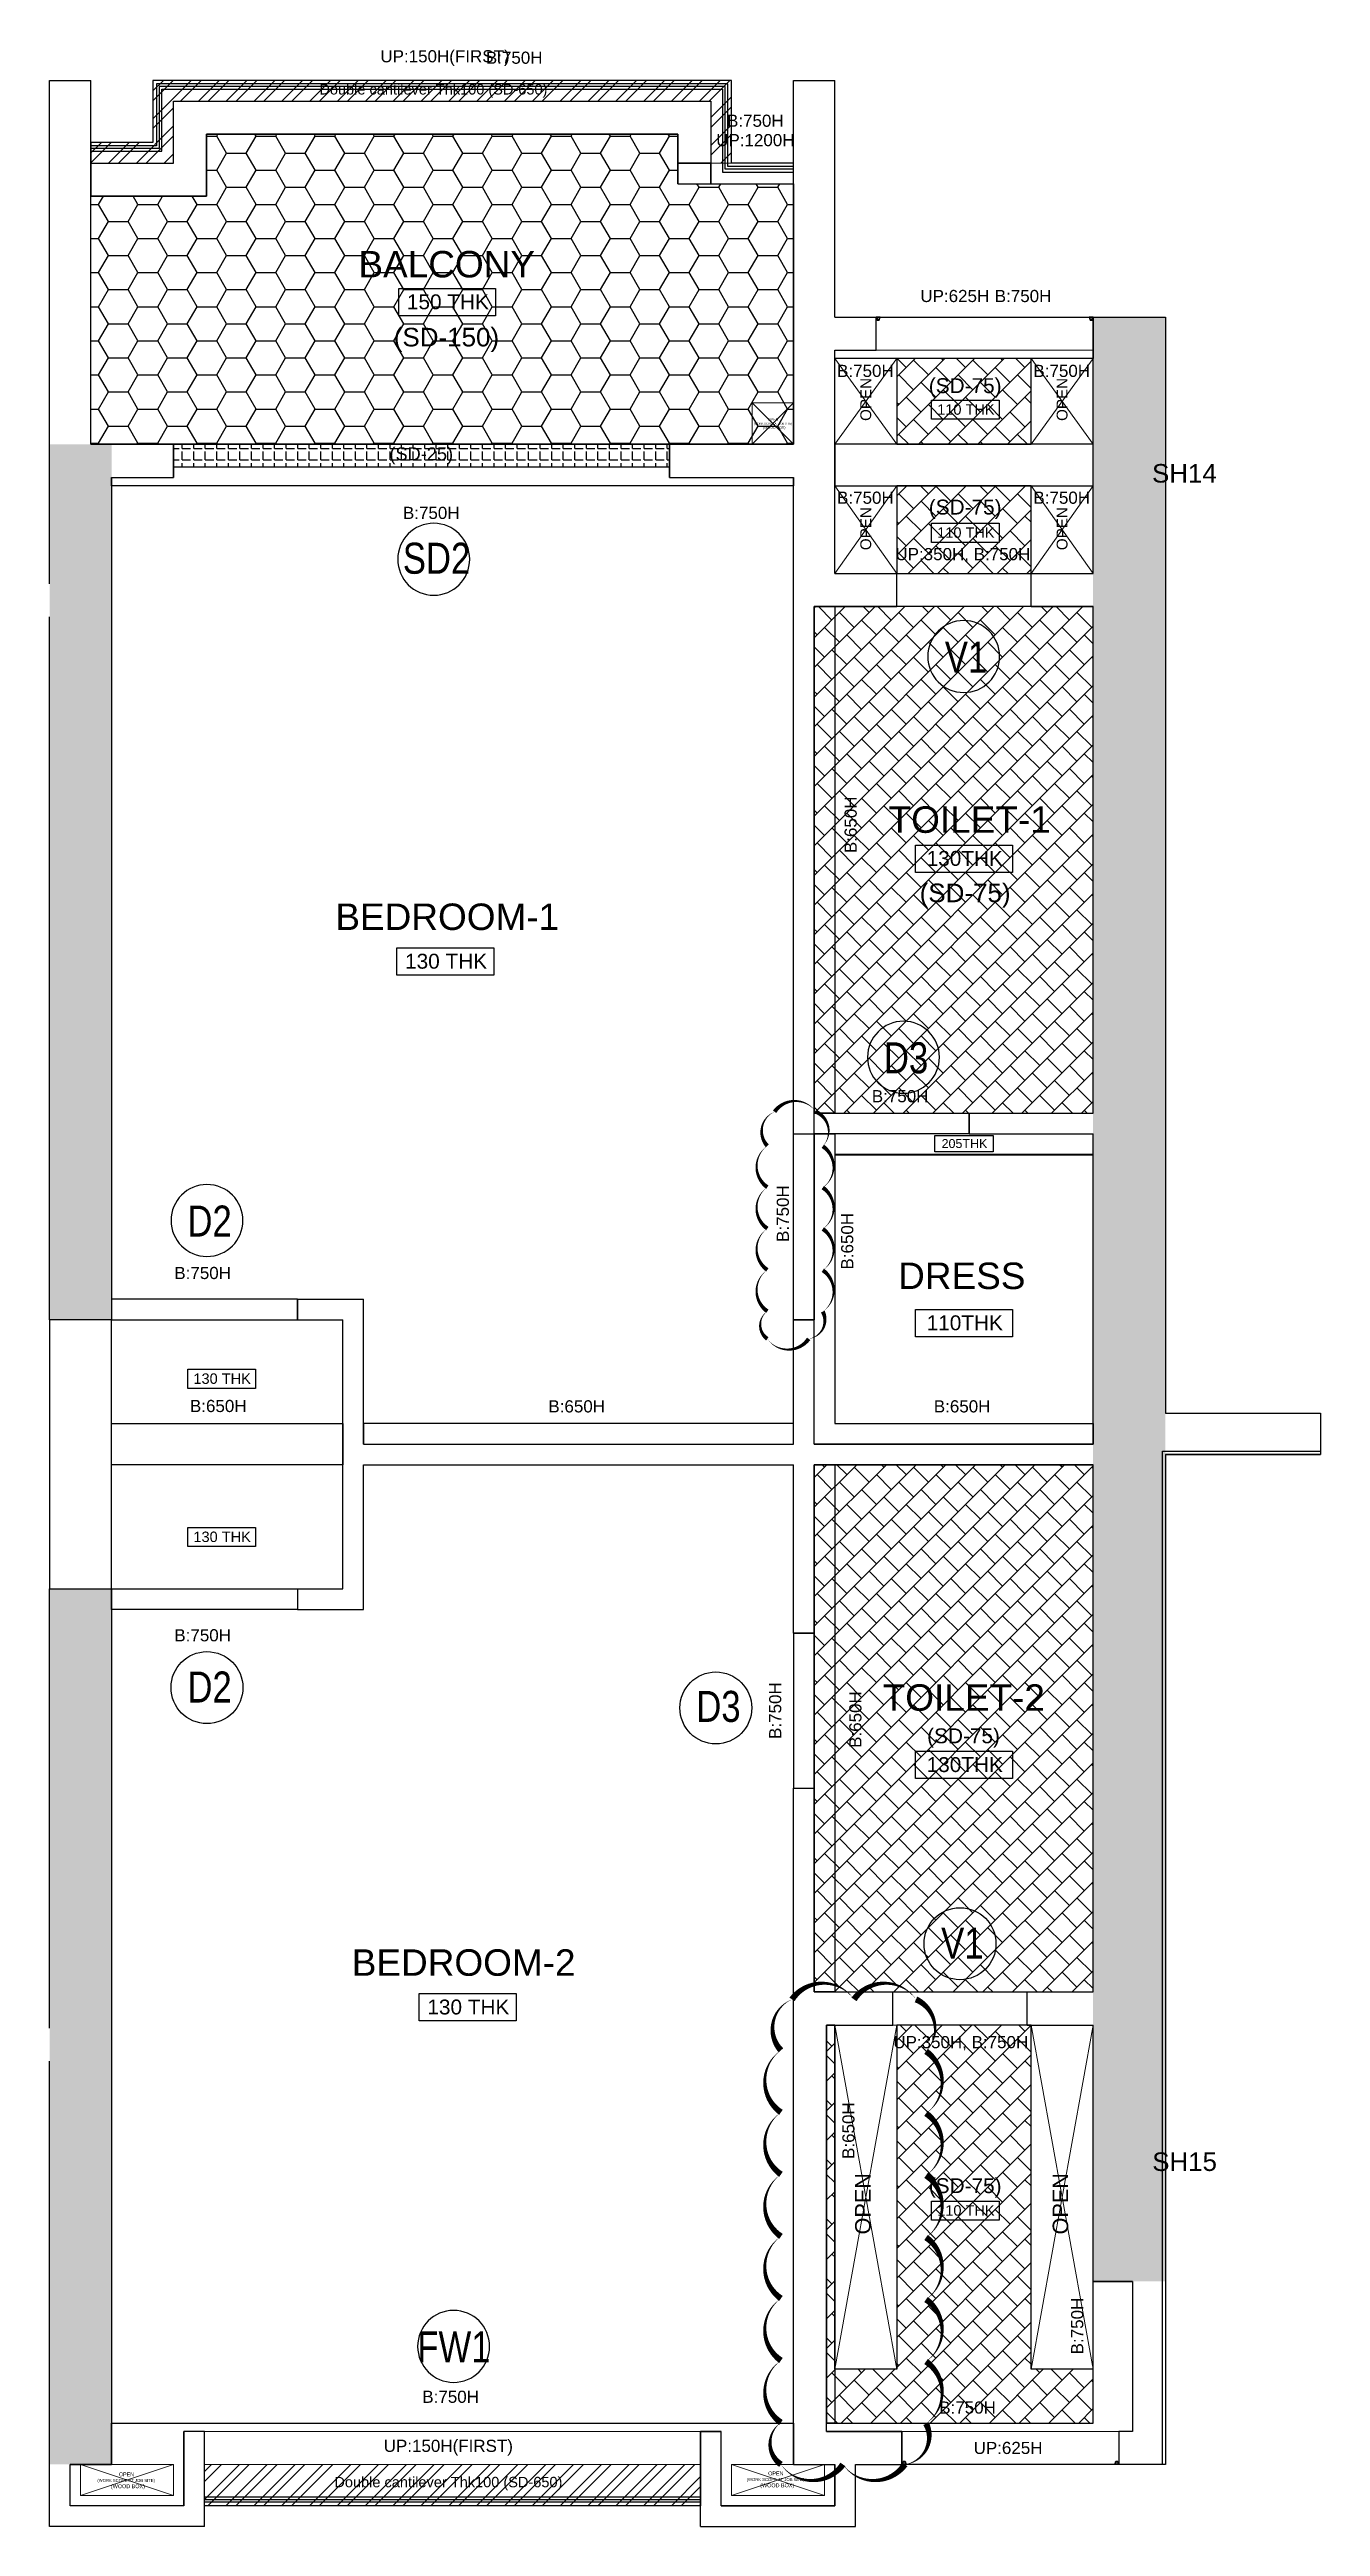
# Model space of a CAD drawing. Header units: millimetres. Extents: x 1124992 to 1258557, y -5767803 to -5695799.
# Drawn here: x 1252407 to 1258557, y -5758269 to -5746290 of the extents above; entities that cross this region are included whole.
import ezdxf
from ezdxf.enums import TextEntityAlignment as Align

# ---------------------------------------------------------------- set-up
doc = ezdxf.new("R2010")
doc.units = ezdxf.units.MM
doc.header["$LTSCALE"] = 1000
doc.header["$MEASUREMENT"] = 0
for name, pattern in [('CONTINOUS', [0]), ('DASHED', [19.05, 12.7, -6.35]), ('HIDDEN', [0.375, 0.25, -0.125]), ('HIDDENX2', [19.05, 12.7, -6.35])]:
    doc.linetypes.add(name, pattern=pattern)
for name, color, linetype in [('2-CHANGE 191024-khan', 4, 'Continuous'), ('202_WALL', 7, 'Continuous'), ('203_BEAM', 6, 'DASHED'), ('204_역BEAM', 4, 'Continuous'), ('205_BALCONY', 4, 'Continuous'), ('206_OPEN', 5, 'Continuous'), ('210-DRIP MOULD', 5, 'HIDDEN'), ('210-GROOVE(ELEVATION)', 40, 'HIDDEN'), ('210-GROOVE(Vertical)', 40, 'HIDDEN'), ('210_ROOM NAME', 2, 'Continuous'), ('210_SLAB THK', 2, 'Continuous'), ('216_SLAB DN -150', 81, 'CONTINOUS'), ('216_SLAB DN -25', 150, 'Continuous'), ('216_SLAB DN -650', 211, 'Continuous'), ('216_SLAB DN -75', 11, 'Continuous'), ('216_SLAB SLOPE', 40, 'Continuous'), ('221_BEAM문자', 6, 'Continuous'), ('223_발코니문자', 4, 'Continuous'), ('260_Window door symbol', 125, 'Continuous'), ('FOLDED SLAB', 1, 'HIDDEN'), ('T8(T9 IS SIMILAR) - DIMENSION & TEXTING$0$a-window-no', 125, 'Continuous')]:
    doc.layers.add(name, color=color, linetype=linetype)
doc.layers.add('T8_REFUGE COLUMNS$0$COL-HATCH', color=7, linetype='Continuous', lineweight=25, true_color=0xa3a3a3)
doc.styles.add('arial', font='sanss___.ttf')
doc.styles.add('T8(T9 IS SIMILAR) - DIMENSION & TEXTING$0$LODHA STANDERD', font='sanss___.ttf')
pattern_1 = [(45, (1205400.26, -5775414.92), (-71.84205, 71.84205), []), (135, (1205400.26, -5775414.915), (-107.763073, 35.921024), [101.6, -101.6])]

msp = doc.modelspace()

# ---------------------------------------------------------------- texts
at = {"layer": '206_OPEN', "linetype": 'Continuous', "lineweight": 0, "style": 'arial'}
for height, p in [(52.5, (1256382.567, -5748085.979)), (52.5, (1257332.567, -5748085.979)), (52.5, (1256382.567, -5748710.979)), (52.5, (1257332.567, -5748710.979)), (75, (1256379.79, -5756856.839)), (75, (1257335.707, -5756856.839))]:
    msp.add_text('OPEN', height=height, rotation=90, dxfattribs=at).set_placement(p)
for s, height, p in [('(WORK SCOPE AT JOB SITE)', 9.625, (1255814.417, -5748103.538)), ('(WOOD BOX)', 12.5, (1255858.278, -5748123.663)), ('OPEN', 12.5, (1255883.782, -5748085.268)), ('(WORK SCOPE AT JOB SITE)', 14.4375, (1252638.088, -5758053.852)), ('(WOOD BOX)', 18.75, (1252703.881, -5758084.04)), ('OPEN', 18.75, (1252742.136, -5758026.447)), ('(WORK SCOPE AT JOB SITE)', 14.4375, (1255780.021, -5758049.335)), ('(WOOD BOX)', 18.75, (1255845.814, -5758079.523)), ('OPEN', 18.75, (1255884.069, -5758021.93))]:
    msp.add_text(s, height=height, dxfattribs=at).set_placement(p)
at = {"layer": '210_ROOM NAME', "style": 'arial'}
for s, p in [('TOILET-1', (1256466.894, -5750078.015)), ('BEDROOM-1', (1253789.895, -5750547.934)), ('DRESS', (1256513.049, -5752284.374)), ('TOILET-2', (1256438.274, -5754324.039)), ('BEDROOM-2', (1253869.21, -5755605.74))]:
    msp.add_text(s, height=128, dxfattribs=at).set_placement(p)
at = {"layer": '210_ROOM NAME', "insert": (1254328.747, -5747328.757), "char_height": 128, "attachment_point": 5, "line_spacing_factor": 0.96736, "style": 'arial'}
msp.add_mtext('{\\C2;\\lBALCONY}', dxfattribs=at)
at = {"layer": '210_ROOM NAME', "char_height": 89.6, "width": 2449.55586, "attachment_point": 9, "style": 'arial'}
for s, insert in [('SH14', (1258054.806, -5748385.363, 0)), ('SH15', (1258055.76, -5756550.925, 0))]:
    msp.add_mtext(s, dxfattribs=dict(at, insert=insert))
at = {"layer": '210_SLAB THK', "color": 2, "attachment_point": 2, "line_spacing_factor": 0.94556, "style": 'arial'}
for s, insert, char_height, width in [('150 THK', (1254334.502, -5747473.854), 72, 531.9), ('110 THK', (1256840.959, -5748005.468), 50.4, 372.33), ('110 THK', (1256840.959, -5748600.796), 50.4, 372.33), ('130THK', (1256835.491, -5750165.723), 72, 531.9), ('130 THK', (1254325.574, -5750662.948), 72, 531.9), ('205THK', (1256834.025, -5751559.173), 43.2, 319.14), ('110THK', (1256835.491, -5752411.657), 72, 531.9), ('130 THK', (1253241.997, -5752692.589), 50.4, 372.33), ('130 THK', (1253241.997, -5753457.528), 50.4, 372.33), ('130THK', (1256835.491, -5754548.378), 72, 531.9), ('130 THK', (1254433.508, -5755720.754), 72, 531.9), ('110 THK', (1256840.959, -5756715.427), 50.4, 372.33)]:
    msp.add_mtext(s, dxfattribs=dict(at, insert=insert, char_height=char_height, width=width))
at = {"layer": '216_SLAB DN -650', "color": 201, "linetype": 'Continuous', "lineweight": 0, "char_height": 50.4, "line_spacing_factor": 0.96736, "style": 'arial'}
for insert, attachment_point in [((1254264.178, -5746456.863), 2), ((1254336.777, -5758094.611), 8)]:
    msp.add_mtext('{\\C6;Double cantilever Thk100 (SD-650)}', dxfattribs=dict(at, insert=insert, attachment_point=attachment_point))
at = {"layer": '216_SLAB SLOPE', "line_spacing_factor": 0.96736, "style": 'arial'}
for s, insert, char_height, attachment_point in [('{\\C6;(SD-150)}', (1254327.454, -5747635.626), 90, 2), ('{\\C6;(SD-75)}', (1256837.454, -5747879.297), 72, 2), ('{\\C6;(SD-25)}', (1254205.536, -5748295.96), 63, 8), ('{\\C6;(SD-75)}', (1256837.454, -5748466.574), 72, 2), ('{\\C6;(SD-75)}', (1256837.22, -5750323.601), 90, 2), ('{\\C6;(SD-75)}', (1256829.506, -5754409.228), 72, 2), ('{\\C6;(SD-75)}', (1256837.454, -5756584.884), 72, 2)]:
    msp.add_mtext(s, dxfattribs=dict(at, insert=insert, char_height=char_height, attachment_point=attachment_point))
at = {"layer": '221_BEAM문자', "linetype": 'Continuous', "lineweight": 0, "style": 'arial'}
for p in [(1254655.271, -5746329.186), (1255822.147, -5746634), (1257117.546, -5747481.736), (1256354.69, -5747843.833), (1257304.69, -5747843.833), (1256354.69, -5748457.195), (1257304.69, -5748457.195), (1254253.885, -5748530.616), (1256522.734, -5751351.712), (1253147.734, -5752206.712), (1253147.734, -5753958.841), (1254347.734, -5757641.712), (1256849.049, -5757693.969)]:
    msp.add_text('B:750H', height=58.8, dxfattribs=at).set_placement(p, align=Align.MIDDLE)
at = {"layer": '221_BEAM문자', "color": 1, "linetype": 'Continuous', "lineweight": 0, "style": 'arial'}
for s, p in [('B:650H', (1256283.217, -5750039.124)), ('B:750H', (1255954.979, -5751919.492)), ('B:650H', (1256266.682, -5752053.182)), ('B:650H', (1256306.124, -5754366.491)), ('B:650H', (1256272.356, -5756354.608))]:
    msp.add_text(s, height=58.8, rotation=90, dxfattribs=at).set_placement(p, align=Align.MIDDLE)
for p in [(1253223.247, -5752849.942), (1254957.734, -5752851.712), (1256822.734, -5752851.712)]:
    msp.add_text('B:650H', height=58.8, dxfattribs=at).set_placement(p, align=Align.MIDDLE)
at = {"layer": '221_BEAM문자', "linetype": 'Continuous', "lineweight": 0, "style": 'arial'}
for p in [(1255918.09, -5754323.243), (1257379.332, -5757299.64)]:
    msp.add_text('B:750H', height=58.8, rotation=90, dxfattribs=at).set_placement(p, align=Align.MIDDLE)
at = {"layer": '223_발코니문자', "linetype": 'Continuous', "lineweight": 0, "style": 'arial'}
for s, p in [('UP:150H(FIRST)', (1254320.347, -5746329.555)), ('UP:1200H', (1255822.147, -5746727.693)), ('UP:625H', (1256787.154, -5747481.645)), ('UP:350H, B:750H', (1256826.259, -5748735.103)), ('UP:350H, B:750H', (1256816.155, -5755931.585)), ('UP:150H(FIRST)', (1254336.515, -5757886.374)), ('UP:625H', (1257044.906, -5757889.142))]:
    msp.add_text(s, height=58.8, dxfattribs=at).set_placement(p, align=Align.MIDDLE)

# ---------------------------------------------------------------- blocks, each defined once
blk = doc.blocks.new('T8(T9 IS SIMILAR) - DIMENSION & TEXTING$0$WINDOW TAG')
at = {"layer": 'T8(T9 IS SIMILAR) - DIMENSION & TEXTING$0$a-window-no'}
blk.add_circle((0, 0), 174, dxfattribs=at)
at = {"layer": 'T8(T9 IS SIMILAR) - DIMENSION & TEXTING$0$a-window-no', "style": 'T8(T9 IS SIMILAR) - DIMENSION & TEXTING$0$LODHA STANDERD'}
blk.add_attdef('WINDOW', text='', height=150, dxfattribs=at).set_placement((11, 3), align=Align.MIDDLE_CENTER)
blk = doc.blocks.new('A$C128A26CC')
at = {"layer": '210-GROOVE(Vertical)', "linetype": 'ByBlock', "lineweight": -3, "flags": 128}
blk.add_lwpolyline([(15, 15), (5, 15), (0, 0), (20, 0), (15, 15)], dxfattribs=at)
blk.add_lwpolyline([(13, 12), (7, 12), (3, 2), (17, 2)], close=True, dxfattribs=at)

# ---------------------------------------------------------------- hatches: boundary and pattern name
at = {"layer": '216_SLAB DN -150'}
h = msp.add_hatch(dxfattribs=at)
h.set_pattern_fill('HONEY', color=95, scale=30)
h.set_pattern_definition([(0, (1205400.26, -5775414.915), (142.875, 82.48892), [95.25, -190.5]), (120, (1205400.26, -5775414.915), (-142.875, 82.48892), [95.25, -190.5]), (60, (1205400.26, -5775414.915), (3e-07, 164.97784), [-190.5, 95.25])])
h.paths.add_polyline_path([(1256006.726, -5746939.027), (1256006.726, -5748199.027), (1252606.726, -5748199.027), (1252606.726, -5746999.027), (1253166.726, -5746999.027), (1253166.726, -5746699.027), (1255446.726, -5746699.027), (1255446.726, -5746939.027)])
at = {"layer": '216_SLAB DN -25', "linetype": 'ByBlock'}
h = msp.add_hatch(dxfattribs=at)
h.set_pattern_fill('ANGLE', color=256, scale=8)
h.set_pattern_definition([(0, (1224885.26, -5757829.915), (0, 55.88), [40.64, -15.24]), (90, (1224885.26, -5757829.915), (-55.88, 3e-15), [40.64, -15.24])])
h.paths.add_polyline_path([(1253006.726, -5748199.027), (1255406.726, -5748199.027), (1255406.726, -5748309.027), (1253006.726, -5748309.027)])
at = {"layer": '216_SLAB DN -650', "linetype": 'Continuous', "lineweight": 0}
h = msp.add_hatch(dxfattribs=at)
h.set_pattern_fill('STEEL', color=227, scale=30)
h.set_pattern_definition([(45, (1205400.26, -5775454.915), (-67.35192, 67.35192), []), (45, (1205400.26, -5775407.29), (-67.35192, 67.35192), [])])
h.paths.add_polyline_path([(1255706.726, -5746839.027), (1255606.726, -5746839.027), (1255606.726, -5746539.027), (1253006.726, -5746539.027), (1253006.726, -5746839.027), (1252606.726, -5746839.027), (1252606.726, -5746739.027), (1252906.726, -5746739.027), (1252906.726, -5746439.027), (1255706.726, -5746439.027)])
h = msp.add_hatch(dxfattribs=at)
h.set_pattern_fill('STEEL', color=227, scale=30)
h.set_pattern_definition([(45, (1192820.26, -5793197.89), (-67.35192, 67.35192), []), (45, (1192820.26, -5793150.27), (-67.35192, 67.35192), [])])
h.paths.add_polyline_path([(1255556.726, -5758169.027), (1253156.726, -5758169.027), (1253156.726, -5757969.027), (1255556.726, -5757969.027)])
at = {"layer": '216_SLAB DN -75'}
h = msp.add_hatch(dxfattribs=at)
h.set_pattern_fill('AR-B88', color=15, scale=0.5, angle=45)
h.set_pattern_definition(pattern_1)
h.paths.add_polyline_path([(1257156.726, -5747784.027), (1256506.726, -5747784.027), (1256506.726, -5748199.027), (1257156.726, -5748199.027)])
h = msp.add_hatch(dxfattribs=at)
h.set_pattern_fill('AR-B88', color=15, scale=0.5, angle=45)
h.set_pattern_definition(pattern_1)
h.paths.add_polyline_path([(1257156.726, -5748399.027), (1256506.726, -5748399.027), (1256506.726, -5748824.027), (1257156.726, -5748824.027)])
h = msp.add_hatch(dxfattribs=at)
h.set_pattern_fill('AR-B88', color=15, scale=0.5, angle=45)
h.set_pattern_definition(pattern_1)
h.paths.add_polyline_path([(1256106.726, -5751434.027), (1257456.726, -5751434.027), (1257456.726, -5748984.027), (1256106.726, -5748984.027)])
h = msp.add_hatch(dxfattribs=at)
h.set_pattern_fill('AR-B88', color=15, scale=0.5, angle=45)
h.set_pattern_definition([(45, (1205400.26, -5779619.92), (-71.84205, 71.84205), []), (135, (1205400.26, -5779619.915), (-107.763073, 35.921024), [101.6, -101.6])])
h.paths.add_polyline_path([(1256106.726, -5755684.027), (1257456.726, -5755684.027), (1257456.726, -5753134.027), (1256106.726, -5753134.027)])
h = msp.add_hatch(dxfattribs=at)
h.set_pattern_fill('AR-B88', color=15, scale=0.5, angle=45)
h.set_pattern_definition(pattern_1)
h.paths.add_polyline_path([(1257156.726, -5755844.027), (1256506.726, -5755844.027), (1256506.726, -5757509.027), (1256206.726, -5757509.027), (1256206.726, -5755844.027), (1256166.726, -5755844.027), (1256166.726, -5757769.027), (1256506.726, -5757769.027), (1257456.726, -5757769.027), (1257456.726, -5757509.027), (1257156.726, -5757509.027)])
at = {"layer": 'T8_REFUGE COLUMNS$0$COL-HATCH', "linetype": 'ByBlock'}
h = msp.add_hatch(color=256, dxfattribs=at)
h.dxf.hatch_style = 1
h.paths.add_polyline_path([(1257806.726, -5757084.027), (1257456.726, -5757084.027), (1257456.726, -5747584.027), (1257806.726, -5747584.027)])
h = msp.add_hatch(color=256, dxfattribs=at)
h.dxf.hatch_style = 1
h.paths.add_polyline_path([(1252706.726, -5752434.027), (1252406.726, -5752434.027), (1252406.726, -5748199.027), (1252706.726, -5748199.027)])
h = msp.add_hatch(color=256, dxfattribs=at)
h.dxf.hatch_style = 1
h.paths.add_polyline_path([(1252706.726, -5757969.027), (1252406.726, -5757969.027), (1252406.726, -5753734.027), (1252706.726, -5753734.027)])

# ---------------------------------------------------------------- linework, layer by layer
at = {"layer": '2-CHANGE 191024-khan', "linetype": 'ByBlock'}
for points in [[(1255880.102, -5752525.199, 0, 20, 0.52056705), (1256080.102, -5752525.199, 0, 20, 0.52056705), (1256148.573, -5752393.67, 0, 20, 0.52056705), (1256148.573, -5752193.67, 0, 20, 0.52056705), (1256148.573, -5751993.67, 0, 20, 0.52056705), (1256148.573, -5751793.67, 0, 20, 0.52056705), (1256148.573, -5751593.67, 0, 20, 0.52056705), (1256115.187, -5751427.056, 0, 20, 0.52056705), (1255915.187, -5751427.056, 0, 20, 0.52056705), (1255880.102, -5751591.971, 0, 20, 0.52056705), (1255880.102, -5751791.971, 0, 20, 0.52056705), (1255880.102, -5751991.971, 0, 20, 0.52056705), (1255880.102, -5752191.971, 0, 20, 0.52056705), (1255880.102, -5752391.971, 0, 20, 0.52056705)], [(1255945.871, -5757969.027, 0, 30, 0.52056705), (1256245.871, -5757969.027, 0, 30, 0.52056705), (1256545.871, -5757969.027, 0, 30, 0.52056705), (1256648.083, -5757771.239, 0, 30, 0.52056705), (1256648.083, -5757471.239, 0, 30, 0.52056705), (1256648.083, -5757171.239, 0, 30, 0.52056705), (1256648.083, -5756871.239, 0, 30, 0.52056705), (1256648.083, -5756571.239, 0, 30, 0.52056705), (1256648.083, -5756271.239, 0, 30, 0.52056705), (1256648.083, -5755971.239, 0, 30, 0.52056705), (1256599.439, -5755719.884, 0, 30, 0.52056705), (1256299.439, -5755719.884, 0, 30, 0.52056705), (1255999.439, -5755719.884, 0, 30, 0.52056705), (1255945.871, -5755966.316, 0, 30, 0.52056705), (1255945.871, -5756266.316, 0, 30, 0.52056705), (1255945.871, -5756566.316, 0, 30, 0.52056705), (1255945.871, -5756866.316, 0, 30, 0.52056705), (1255945.871, -5757166.316, 0, 30, 0.52056705), (1255945.871, -5757466.316, 0, 30, 0.52056705), (1255945.871, -5757766.316, 0, 30, 0.52056705)]]:
    msp.add_lwpolyline(points, format="xyseb", close=True, dxfattribs=at)
at = {"layer": '202_WALL', "linetype": 'ByBlock'}
for p, q in [((1252406.726, -5748874.027), (1252406.726, -5746439.027)), ((1252406.726, -5746439.027), (1252606.726, -5746439.027)), ((1252606.726, -5748199.027), (1252606.726, -5746439.027)), ((1256006.726, -5748199.027), (1256006.726, -5746439.027)), ((1256006.726, -5746439.027), (1256206.726, -5746439.027)), ((1256206.726, -5747584.027), (1256206.726, -5746439.027)), ((1255446.726, -5746939.027), (1255446.726, -5746839.027)), ((1255446.726, -5746839.027), (1255606.726, -5746839.027)), ((1255446.726, -5746939.027), (1255606.726, -5746939.027)), ((1255606.726, -5746939.027), (1255606.726, -5746839.027)), ((1256206.726, -5747584.027), (1256406.726, -5747584.027)), ((1256406.726, -5747744.027), (1256406.726, -5747584.027)), ((1257456.726, -5748824.027), (1257456.726, -5747584.027)), ((1257456.726, -5747584.027), (1257806.726, -5747584.027)), ((1257806.726, -5747584.027), (1257806.726, -5752884.027)), ((1256206.726, -5748824.027), (1256206.726, -5747744.027)), ((1256206.726, -5747744.027), (1256406.726, -5747744.027)), ((1252606.726, -5748199.027), (1253006.726, -5748199.027)), ((1253006.726, -5748199.027), (1253006.726, -5748359.027)), ((1255406.726, -5748359.027), (1255406.726, -5748199.027)), ((1255406.726, -5748199.027), (1256006.726, -5748199.027)), ((1252706.726, -5748359.027), (1252706.726, -5752434.027)), ((1252706.726, -5748359.027), (1253006.726, -5748359.027)), ((1255406.726, -5748359.027), (1256006.726, -5748359.027)), ((1256006.726, -5751534.027), (1256006.726, -5748359.027)), ((1256206.726, -5748824.027), (1256506.726, -5748824.027)), ((1256506.726, -5748984.027), (1256506.726, -5748824.027)), ((1257156.726, -5748984.027), (1257156.726, -5748824.027)), ((1257156.726, -5748824.027), (1257456.726, -5748824.027)), ((1252406.726, -5752434.027), (1252406.726, -5749034.027)), ((1256106.726, -5751534.027), (1256106.726, -5748984.027)), ((1256106.726, -5748984.027), (1256506.726, -5748984.027)), ((1257156.726, -5748984.027), (1257456.726, -5748984.027)), ((1257456.726, -5751434.027), (1257456.726, -5748984.027)), ((1256856.726, -5751534.027), (1256856.726, -5751434.027)), ((1256856.726, -5751434.027), (1257456.726, -5751434.027)), ((1256006.726, -5751534.027), (1256106.726, -5751534.027)), ((1256856.726, -5751534.027), (1257456.726, -5751534.027)), ((1257456.726, -5753034.027), (1257456.726, -5751534.027)), ((1252706.726, -5752434.027), (1252406.726, -5752434.027)), ((1253606.726, -5752334.027), (1253926.726, -5752334.027)), ((1253606.726, -5752334.027), (1253606.726, -5752434.027)), ((1253606.726, -5752434.027), (1253826.726, -5752434.027)), ((1253826.726, -5753734.027), (1253826.726, -5752434.027)), ((1253926.726, -5753034.027), (1253926.726, -5752334.027)), ((1256006.726, -5753034.027), (1256006.726, -5752434.027)), ((1256006.726, -5752434.027), (1256106.726, -5752434.027)), ((1256106.726, -5753034.027), (1256106.726, -5752434.027)), ((1257806.726, -5752884.027), (1258556.726, -5752884.027)), ((1258556.726, -5752884.027), (1258556.726, -5753084.027)), ((1253926.726, -5753034.027), (1256006.726, -5753034.027)), ((1256106.726, -5753034.027), (1257456.726, -5753034.027)), ((1253926.726, -5753834.027), (1253926.726, -5753134.027)), ((1253926.726, -5753134.027), (1256006.726, -5753134.027)), ((1256006.726, -5753949.027), (1256006.726, -5753134.027)), ((1256106.726, -5753949.027), (1256106.726, -5753134.027)), ((1256106.726, -5753134.027), (1257456.726, -5753134.027)), ((1257456.726, -5755684.027), (1257456.726, -5753134.027)), ((1257806.726, -5753084.027), (1257806.726, -5757969.027)), ((1257806.726, -5753084.027), (1258556.726, -5753084.027)), ((1252406.726, -5755859.027), (1252406.726, -5753734.027)), ((1252406.726, -5753734.027), (1252706.726, -5753734.027)), ((1252706.726, -5753734.027), (1252706.726, -5757969.027)), ((1253606.726, -5753734.027), (1253606.726, -5753834.027)), ((1253606.726, -5753734.027), (1253826.726, -5753734.027)), ((1253606.726, -5753834.027), (1253926.726, -5753834.027)), ((1256006.726, -5753949.027), (1256106.726, -5753949.027)), ((1256006.726, -5754699.027), (1256106.726, -5754699.027)), ((1256006.726, -5757969.027), (1256006.726, -5754699.027)), ((1256106.726, -5755684.027), (1256106.726, -5754699.027)), ((1256106.726, -5755684.027), (1256486.726, -5755684.027)), ((1256486.726, -5755844.027), (1256486.726, -5755684.027)), ((1257136.726, -5755844.027), (1257136.726, -5755684.027)), ((1257136.726, -5755684.027), (1257456.726, -5755684.027)), ((1256166.726, -5757809.027), (1256166.726, -5755844.027)), ((1256166.726, -5755844.027), (1256486.726, -5755844.027)), ((1257136.726, -5755844.027), (1257456.726, -5755844.027)), ((1257456.726, -5757084.027), (1257456.726, -5755844.027)), ((1252406.726, -5758269.027), (1252406.726, -5756019.027)), ((1257646.726, -5757084.027), (1257456.726, -5757084.027)), ((1257646.726, -5757084.027), (1257646.726, -5757809.027)), ((1253056.726, -5758169.027), (1253056.726, -5757809.027)), ((1253156.726, -5757809.027), (1253056.726, -5757809.027)), ((1253156.726, -5758269.027), (1253156.726, -5757809.027)), ((1255556.726, -5758269.027), (1255556.726, -5757809.027)), ((1255556.726, -5757809.027), (1255656.726, -5757809.027)), ((1255656.726, -5758169.027), (1255656.726, -5757809.027)), ((1256166.726, -5757809.027), (1256531.726, -5757809.027)), ((1256531.726, -5757809.027), (1256531.726, -5757969.027)), ((1257646.726, -5757809.027), (1257581.726, -5757809.027)), ((1257581.726, -5757809.027), (1257581.726, -5757969.027)), ((1252706.726, -5757969.027), (1252506.726, -5757969.027)), ((1252506.726, -5758169.027), (1252506.726, -5757969.027)), ((1256006.726, -5757969.027), (1256206.726, -5757969.027)), ((1256206.726, -5758169.027), (1256206.726, -5757969.027)), ((1256306.726, -5758269.027), (1256306.726, -5757969.027)), ((1256306.726, -5757969.027), (1256531.726, -5757969.027)), ((1257806.726, -5757969.027), (1257581.726, -5757969.027)), ((1253056.726, -5758169.027), (1252506.726, -5758169.027)), ((1255656.726, -5758169.027), (1256206.726, -5758169.027)), ((1253156.726, -5758269.027), (1252406.726, -5758269.027)), ((1255556.726, -5758269.027), (1256306.726, -5758269.027))]:
    msp.add_line(p, q, dxfattribs=at)
at = {"layer": '203_BEAM'}
for points in [[(1256006.726, -5746839.027), (1255706.726, -5746839.027), (1255706.726, -5746439.027), (1252906.726, -5746439.027), (1252906.726, -5746739.027), (1252606.726, -5746739.027), (1252606.726, -5746999.027), (1253166.726, -5746999.027), (1253166.726, -5746699.027), (1255446.726, -5746699.027), (1255446.726, -5746839.027), (1255606.726, -5746839.027), (1255606.726, -5746939.027), (1255606.726, -5746939.027), (1255606.726, -5746939.027), (1256006.726, -5746939.027), (1256006.726, -5746839.027)], [(1255606.726, -5746539.027), (1255606.726, -5746839.027), (1255446.726, -5746839.027), (1255446.726, -5746699.027), (1253166.726, -5746699.027), (1253166.726, -5746999.027), (1252606.726, -5746999.027), (1252606.726, -5746839.027), (1253006.726, -5746839.027), (1253006.726, -5746539.027), (1255606.726, -5746539.027)], [(1256406.726, -5747584.027), (1257456.726, -5747584.027), (1257456.726, -5747784.027), (1256206.726, -5747784.027), (1256206.726, -5747744.027), (1256406.726, -5747744.027), (1256406.726, -5747584.027)], [(1256006.726, -5748359.027), (1256006.726, -5748399.027), (1252706.726, -5748399.027), (1252706.726, -5748359.027), (1253006.726, -5748359.027), (1253006.726, -5748199.027), (1255406.726, -5748199.027), (1255406.726, -5748359.027), (1256006.726, -5748359.027)], [(1256106.726, -5751434.027), (1256106.726, -5748984.027), (1256206.726, -5748984.027), (1256206.726, -5751434.027), (1256106.726, -5751434.027)], [(1256106.726, -5751534.027), (1256106.726, -5751534.027), (1256106.726, -5751534.027), (1256206.726, -5751534.027), (1256206.726, -5752934.027), (1257456.726, -5752934.027), (1257456.726, -5753034.027), (1256106.726, -5753034.027), (1256106.726, -5751534.027), (1256106.726, -5751534.027), (1256106.726, -5751534.027)], [(1252706.726, -5752934.027), (1252706.726, -5752934.027), (1253826.726, -5752934.027), (1253826.726, -5753134.027), (1252706.726, -5753134.027), (1252706.726, -5753134.027), (1252706.726, -5753134.027), (1252706.726, -5752934.027), (1252706.726, -5752934.027)], [(1256206.726, -5753134.027), (1256206.726, -5753134.027), (1256206.726, -5753134.027), (1256206.726, -5755684.027), (1256106.726, -5755684.027), (1256106.726, -5753134.027), (1256106.726, -5753134.027), (1256106.726, -5753134.027), (1256106.726, -5753134.027), (1256106.726, -5753134.027), (1256206.726, -5753134.027)], [(1256206.726, -5757769.027), (1256166.726, -5757769.027), (1256166.726, -5755844.027), (1256206.726, -5755844.027), (1256206.726, -5757769.027)], [(1256006.726, -5757769.027), (1256006.726, -5757969.027), (1256206.726, -5757969.027), (1256206.726, -5758169.027), (1255656.726, -5758169.027), (1255656.726, -5757809.027), (1255556.726, -5757809.027), (1255556.726, -5758169.027), (1253156.726, -5758169.027), (1253156.726, -5757809.027), (1253056.726, -5757809.027), (1253056.726, -5758169.027), (1252506.726, -5758169.027), (1252506.726, -5757969.027), (1252706.726, -5757969.027), (1252706.726, -5757769.027), (1256006.726, -5757769.027)]]:
    msp.add_lwpolyline(points, dxfattribs=at)
for points in [[(1257456.726, -5748199.027), (1256206.726, -5748199.027), (1256206.726, -5748399.027), (1257456.726, -5748399.027)], [(1256106.726, -5751434.027), (1256856.726, -5751434.027), (1256856.726, -5751534.027), (1256106.726, -5751534.027)], [(1256106.726, -5752434.027), (1256006.726, -5752434.027), (1256006.726, -5751534.027), (1256106.726, -5751534.027)], [(1252406.726, -5753734.027), (1252706.726, -5753734.027), (1252706.726, -5752434.027), (1252406.726, -5752434.027)], [(1252706.726, -5752434.027), (1253606.726, -5752434.027), (1253606.726, -5752334.027), (1252706.726, -5752334.027)], [(1256006.726, -5752934.027), (1253926.726, -5752934.027), (1253926.726, -5753034.027), (1256006.726, -5753034.027)], [(1252706.726, -5753734.027), (1253606.726, -5753734.027), (1253606.726, -5753834.027), (1252706.726, -5753834.027)], [(1256106.472, -5753949.027), (1256006.726, -5753949.027), (1256006.726, -5754699.027), (1256106.472, -5754699.027)], [(1257456.726, -5757084.027), (1257646.726, -5757084.027), (1257646.726, -5757809.027), (1257581.726, -5757809.027), (1257581.726, -5757969.027), (1256531.726, -5757969.027), (1256531.726, -5757809.027), (1256166.726, -5757809.027), (1256166.726, -5757769.027), (1257456.726, -5757769.027)]]:
    msp.add_lwpolyline(points, close=True, dxfattribs=at)
at = {"layer": '204_역BEAM', "linetype": 'Continuous', "lineweight": 0}
msp.add_lwpolyline([(1255446.726, -5746839.027), (1255706.726, -5746839.027), (1255706.726, -5746439.027), (1252906.726, -5746439.027), (1252906.726, -5746739.027), (1252606.726, -5746739.027), (1252606.726, -5746999.027), (1253166.726, -5746999.027), (1253166.726, -5746699.027), (1255446.726, -5746699.027), (1255446.726, -5746839.027)], dxfattribs=at)
at = {"layer": '205_BALCONY', "linetype": 'Continuous', "lineweight": 0}
for points in [[(1256006.726, -5746839.027), (1255606.726, -5746839.027), (1255606.726, -5746939.027), (1256006.726, -5746939.027)], [(1257456.726, -5747584.027), (1256406.726, -5747584.027), (1256406.726, -5747744.027), (1257456.726, -5747744.027)], [(1256506.726, -5748824.027), (1256506.726, -5748984.027), (1257156.726, -5748984.027), (1257156.726, -5748824.027)], [(1256486.725, -5755684.027), (1256486.725, -5755844.027), (1257136.726, -5755844.027), (1257136.726, -5755684.027)], [(1253156.726, -5757809.027), (1255556.726, -5757809.027), (1255556.726, -5758169.027), (1253156.726, -5758169.027)], [(1257581.726, -5757809.027), (1256531.726, -5757809.027), (1256531.726, -5757969.027), (1257581.726, -5757969.027)]]:
    msp.add_lwpolyline(points, close=True, dxfattribs=at)
at = {"layer": '206_OPEN', "lineweight": 0}
for p, q in [((1257456.726, -5755844.027), (1257156.726, -5757509.027)), ((1257456.726, -5757509.027), (1257156.726, -5755844.027))]:
    msp.add_line(p, q, dxfattribs=at)
for points in [[(1256506.726, -5747784.027), (1256206.726, -5747784.027), (1256206.726, -5748199.027), (1256506.726, -5748199.027), (1256506.726, -5747784.027), (1256206.726, -5748199.027), (1256506.726, -5748199.027), (1256206.726, -5747784.027)], [(1257456.726, -5747784.027), (1257156.726, -5747784.027), (1257156.726, -5748199.027), (1257456.726, -5748199.027), (1257456.726, -5747784.027), (1257156.726, -5748199.027), (1257456.726, -5748199.027), (1257156.726, -5747784.027)], [(1256506.726, -5748399.027), (1256206.726, -5748399.027), (1256206.726, -5748824.027), (1256506.726, -5748824.027), (1256506.726, -5748399.027), (1256206.726, -5748824.027), (1256506.726, -5748824.027), (1256206.726, -5748399.027)], [(1257456.726, -5748399.027), (1257156.726, -5748399.027), (1257156.726, -5748824.027), (1257456.726, -5748824.027), (1257456.726, -5748399.027), (1257156.726, -5748824.027), (1257456.726, -5748824.027), (1257156.726, -5748399.027)], [(1256506.726, -5755844.027), (1256206.726, -5755844.027), (1256206.726, -5757509.027), (1256506.726, -5757509.027), (1256506.726, -5755844.027), (1256206.726, -5757509.027), (1256506.726, -5757509.027), (1256206.726, -5755844.027)], [(1257156.726, -5755844.027), (1257456.726, -5755844.027), (1257456.726, -5757509.027), (1257456.726, -5757509.027), (1257456.726, -5757509.027), (1257156.726, -5757509.027), (1257156.726, -5755844.027)]]:
    msp.add_lwpolyline(points, dxfattribs=at)
at = {"layer": '206_OPEN', "linetype": 'HIDDENX2', "lineweight": 0}
for points in [[(1256006.726, -5747999.027), (1255806.726, -5747999.027), (1255806.726, -5748199.027), (1256006.726, -5748199.027), (1256006.726, -5747999.027), (1255806.726, -5748199.027), (1256006.726, -5748199.027), (1255806.726, -5747999.027)], [(1253006.726, -5757969.027), (1252556.726, -5757969.027), (1252556.726, -5758119.027), (1253006.726, -5758119.027), (1253006.726, -5757969.027), (1252556.726, -5758119.027), (1253006.726, -5758119.027), (1252556.726, -5757969.027)], [(1256156.726, -5757969.027), (1255706.726, -5757969.027), (1255706.726, -5758119.027), (1256156.726, -5758119.027), (1256156.726, -5757969.027), (1255706.726, -5758119.027), (1256156.726, -5758119.027), (1255706.726, -5757969.027)]]:
    msp.add_lwpolyline(points, dxfattribs=at)
at = {"layer": '210-DRIP MOULD', "linetype": 'DASHED', "lineweight": -3}
msp.add_line((1253156.726, -5758139.027), (1255556.726, -5758139.027), dxfattribs=at)
for points in [[(1252606.726, -5746756.027), (1252606.726, -5746782.027), (1252949.726, -5746782.027), (1252949.726, -5746482.027), (1255663.726, -5746482.027), (1255663.726, -5746882.027), (1256006.726, -5746882.027), (1256006.726, -5746856.027), (1255689.726, -5746856.027), (1255689.726, -5746456.027), (1252923.726, -5746456.027), (1252923.726, -5746756.027), (1252606.726, -5746756.027)], [(1256006.726, -5746869.027), (1255676.726, -5746869.027), (1255676.726, -5746469.027), (1252936.726, -5746469.027), (1252936.726, -5746769.027), (1252606.726, -5746769.027)]]:
    msp.add_lwpolyline(points, dxfattribs=at)
msp.add_lwpolyline([(1253156.726, -5758126.027), (1255556.726, -5758126.027), (1255556.726, -5758152.027), (1253156.726, -5758152.027)], close=True, dxfattribs=at)
at = {"layer": '210-GROOVE(ELEVATION)', "linetype": 'HIDDENX2', "lineweight": -3, "flags": 128}
msp.add_lwpolyline([(1257806.726, -5753084.027), (1257806.726, -5757969.027), (1257791.726, -5757969.027), (1257791.726, -5753069.027), (1258556.726, -5753069.027), (1258556.726, -5753084.027)], close=True, dxfattribs=at)
at = {"layer": '210_SLAB THK', "color": 2}
for points in [[(1254565.179, -5747445.164), (1254565.179, -5747577.511), (1254096.492, -5747577.511), (1254096.492, -5747445.164)], [(1257002.433, -5747985.386), (1257002.433, -5748078.029), (1256674.352, -5748078.029), (1256674.352, -5747985.386)], [(1257002.433, -5748580.713), (1257002.433, -5748673.356), (1256674.352, -5748673.356), (1256674.352, -5748580.713)], [(1257066.168, -5750137.034), (1257066.168, -5750269.381), (1256597.481, -5750269.381), (1256597.481, -5750137.034)], [(1254556.251, -5750634.258), (1254556.251, -5750766.605), (1254087.564, -5750766.605), (1254087.564, -5750634.258)], [(1256972.431, -5751541.96), (1256972.431, -5751621.368), (1256691.219, -5751621.368), (1256691.219, -5751541.96)], [(1257066.168, -5752382.967), (1257066.168, -5752515.315), (1256597.481, -5752515.315), (1256597.481, -5752382.967)], [(1253403.471, -5752672.506), (1253403.471, -5752765.149), (1253075.39, -5752765.149), (1253075.39, -5752672.506)], [(1253403.471, -5753437.445), (1253403.471, -5753530.088), (1253075.39, -5753530.088), (1253075.39, -5753437.445)], [(1257066.168, -5754519.688), (1257066.168, -5754652.035), (1256597.481, -5754652.035), (1256597.481, -5754519.688)], [(1254664.185, -5755692.064), (1254664.185, -5755824.412), (1254195.498, -5755824.412), (1254195.498, -5755692.064)], [(1257002.433, -5756695.344), (1257002.433, -5756787.987), (1256674.352, -5756787.987), (1256674.352, -5756695.344)]]:
    msp.add_lwpolyline(points, close=True, dxfattribs=at)
at = {"layer": '216_SLAB DN -150'}
msp.add_lwpolyline([(1256006.726, -5746939.027), (1256006.726, -5748199.027), (1252606.726, -5748199.027), (1252606.726, -5746999.027), (1253166.726, -5746999.027), (1253166.726, -5746699.027), (1255446.726, -5746699.027), (1255446.726, -5746939.027), (1256006.726, -5746939.027)], dxfattribs=at)
at = {"layer": '216_SLAB DN -25', "linetype": 'ByBlock'}
msp.add_lwpolyline([(1253006.726, -5748199.027), (1255406.726, -5748199.027), (1255406.726, -5748309.027), (1253006.726, -5748309.027)], close=True, dxfattribs=at)
at = {"layer": '216_SLAB DN -650', "color": 201, "linetype": 'Continuous', "lineweight": 0}
msp.add_lwpolyline([(1255706.726, -5746839.027), (1255606.726, -5746839.027), (1255606.726, -5746539.027), (1253006.726, -5746539.027), (1253006.726, -5746839.027), (1252606.726, -5746839.027), (1252606.726, -5746739.027), (1252906.726, -5746739.027), (1252906.726, -5746439.027), (1255706.726, -5746439.027), (1255706.726, -5746839.027)], dxfattribs=at)
msp.add_lwpolyline([(1255556.726, -5758169.027), (1253156.726, -5758169.027), (1253156.726, -5757969.027), (1255556.726, -5757969.027)], close=True, dxfattribs=at)
at = {"layer": '216_SLAB DN -75'}
for points in [[(1257156.726, -5747784.027), (1256506.726, -5747784.027), (1256506.726, -5748199.027), (1257156.726, -5748199.027)], [(1257156.726, -5748399.027), (1256506.726, -5748399.027), (1256506.726, -5748824.027), (1257156.726, -5748824.027)], [(1256106.726, -5751434.027), (1257456.726, -5751434.027), (1257456.726, -5748984.027), (1256106.726, -5748984.027)], [(1256106.726, -5755684.027), (1257456.726, -5755684.027), (1257456.726, -5753134.027), (1256106.726, -5753134.027)]]:
    msp.add_lwpolyline(points, close=True, dxfattribs=at)
msp.add_lwpolyline([(1257156.726, -5755844.027), (1256506.726, -5755844.027), (1256506.726, -5757509.027), (1256206.726, -5757509.027), (1256206.726, -5755844.027), (1256166.726, -5755844.027), (1256166.726, -5757769.027), (1256166.726, -5757769.027), (1257456.726, -5757769.027), (1257456.726, -5757509.027), (1257156.726, -5757509.027), (1257156.726, -5755844.027)], dxfattribs=at)
at = {"layer": 'FOLDED SLAB', "linetype": 'HIDDENX2', "const_width": 10}
msp.add_lwpolyline([(1257456.726, -5751634.027), (1256206.726, -5751634.027)], dxfattribs=at)

# ---------------------------------------------------------------- block references
at = {"layer": '210-GROOVE(Vertical)', "linetype": 'ByBlock', "rotation": 180}
for p in [(1256426.726, -5747584.027), (1257456.726, -5747584.027)]:
    msp.add_blockref('A$C128A26CC', p, dxfattribs=at)
at = {"layer": '210-GROOVE(Vertical)', "linetype": 'ByBlock', "xscale": -1}
for p in [(1256551.726, -5757969.027), (1257581.726, -5757969.027)]:
    msp.add_blockref('A$C128A26CC', p, dxfattribs=at)
at = {"layer": '260_Window door symbol'}
ref = msp.add_blockref('T8(T9 IS SIMILAR) - DIMENSION & TEXTING$0$WINDOW TAG', (1254265.83, -5748755.03, 0.49), dxfattribs=dict(at, xscale=-1))
ref.add_attrib('WINDOW', 'SD2', dxfattribs={"layer": 'T8(T9 IS SIMILAR) - DIMENSION & TEXTING$0$a-window-no', "height": 150, "style": 'T8(T9 IS SIMILAR) - DIMENSION & TEXTING$0$LODHA STANDERD', "width": 0.8}).set_placement((1254279.504, -5748749.976, 0.49), align=Align.MIDDLE_CENTER)
ref = msp.add_blockref('T8(T9 IS SIMILAR) - DIMENSION & TEXTING$0$WINDOW TAG', (1256830.234, -5749225.391, 0.49), dxfattribs=dict(at, xscale=-1, rotation=180))
ref.add_attrib('WINDOW', 'V1', dxfattribs={"layer": 'T8(T9 IS SIMILAR) - DIMENSION & TEXTING$0$a-window-no', "height": 150, "style": 'T8(T9 IS SIMILAR) - DIMENSION & TEXTING$0$LODHA STANDERD', "width": 0.8}).set_placement((1256841.581, -5749228.182, 0.49), align=Align.MIDDLE_CENTER)
ref = msp.add_blockref('T8(T9 IS SIMILAR) - DIMENSION & TEXTING$0$WINDOW TAG', (1256538.755, -5751163.32, 0.49), dxfattribs=dict(at, xscale=-1, rotation=180))
ref.add_attrib('WINDOW', 'D3', dxfattribs={"layer": 'T8(T9 IS SIMILAR) - DIMENSION & TEXTING$0$a-window-no', "height": 150, "style": 'T8(T9 IS SIMILAR) - DIMENSION & TEXTING$0$LODHA STANDERD', "width": 0.8}).set_placement((1256551.419, -5751166.111, 0.49), align=Align.MIDDLE_CENTER)
ref = msp.add_blockref('T8(T9 IS SIMILAR) - DIMENSION & TEXTING$0$WINDOW TAG', (1253168.658, -5751952.903, 0.49), dxfattribs=dict(at, xscale=-1, rotation=180))
ref.add_attrib('WINDOW', 'D2', dxfattribs={"layer": 'T8(T9 IS SIMILAR) - DIMENSION & TEXTING$0$a-window-no', "height": 150, "style": 'T8(T9 IS SIMILAR) - DIMENSION & TEXTING$0$LODHA STANDERD', "width": 0.8}).set_placement((1253181.322, -5751955.693, 0.49), align=Align.MIDDLE_CENTER)
ref = msp.add_blockref('T8(T9 IS SIMILAR) - DIMENSION & TEXTING$0$WINDOW TAG', (1253168.658, -5754211.947, 0.49), dxfattribs=at)
ref.add_attrib('WINDOW', 'D2', dxfattribs={"layer": 'T8(T9 IS SIMILAR) - DIMENSION & TEXTING$0$a-window-no', "height": 150, "style": 'T8(T9 IS SIMILAR) - DIMENSION & TEXTING$0$LODHA STANDERD', "width": 0.8}).set_placement((1253181.322, -5754209.157, 0.49), align=Align.MIDDLE_CENTER)
ref = msp.add_blockref('T8(T9 IS SIMILAR) - DIMENSION & TEXTING$0$WINDOW TAG', (1255630.92, -5754310.375, 0.49), dxfattribs=at)
ref.add_attrib('WINDOW', 'D3', dxfattribs={"layer": 'T8(T9 IS SIMILAR) - DIMENSION & TEXTING$0$a-window-no', "height": 150, "style": 'T8(T9 IS SIMILAR) - DIMENSION & TEXTING$0$LODHA STANDERD', "width": 0.8}).set_placement((1255643.583, -5754302.852, 0.49), align=Align.MIDDLE_CENTER)
ref = msp.add_blockref('T8(T9 IS SIMILAR) - DIMENSION & TEXTING$0$WINDOW TAG', (1256812.382, -5755450.66), dxfattribs=at)
ref.add_attrib('WINDOW', 'V1', dxfattribs={"layer": 'T8(T9 IS SIMILAR) - DIMENSION & TEXTING$0$a-window-no', "height": 150, "style": 'T8(T9 IS SIMILAR) - DIMENSION & TEXTING$0$LODHA STANDERD', "width": 0.8}).set_placement((1256823.728, -5755447.869), align=Align.MIDDLE_CENTER)
ref = msp.add_blockref('T8(T9 IS SIMILAR) - DIMENSION & TEXTING$0$WINDOW TAG', (1254362.132, -5757398.128, 0.49), dxfattribs=dict(at, xscale=-1, rotation=180))
ref.add_attrib('WINDOW', 'FW1', dxfattribs={"layer": 'T8(T9 IS SIMILAR) - DIMENSION & TEXTING$0$a-window-no', "height": 150, "style": 'T8(T9 IS SIMILAR) - DIMENSION & TEXTING$0$LODHA STANDERD', "width": 0.8}).set_placement((1254363.602, -5757400.919, 0.49), align=Align.MIDDLE_CENTER)

msp.set_redraw_order([(e.dxf.handle, doc.entitydb.next_handle()) for e in msp.query("TEXT MTEXT ATTDEF DIMENSION ARC_DIMENSION")])  # texts and dimensions are drawn at this point

doc.saveas('drawing.dxf')
